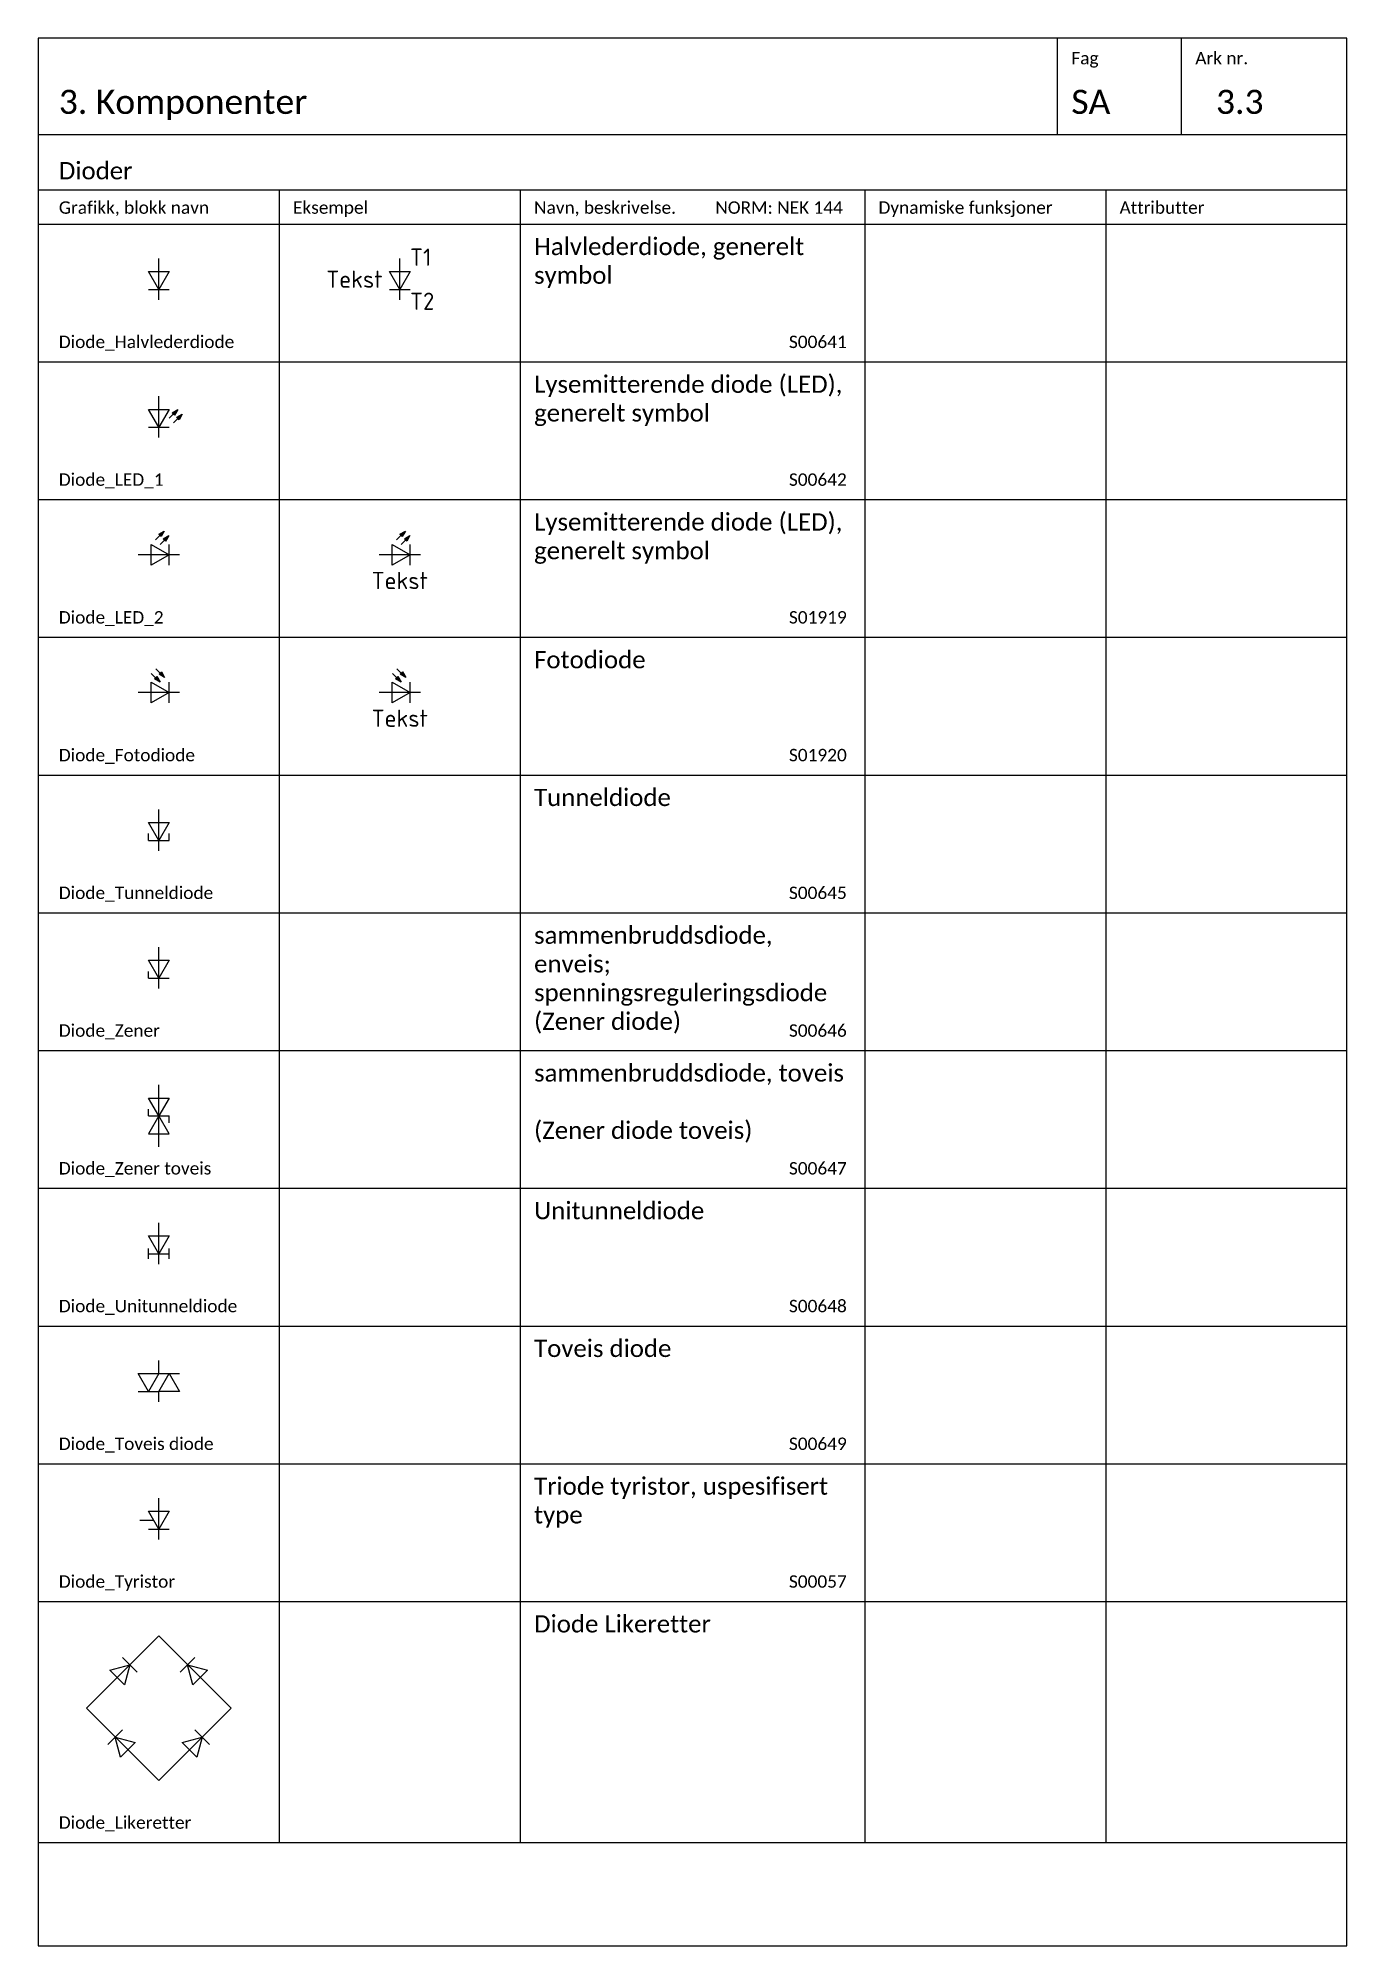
# Model space of a CAD drawing. Extents: x -220 to 1240, y -2179 to 277.
# Drawn here: x 420 to 610, y -614 to -337 of the extents above; entities that cross this region are included whole.
import ezdxf
from ezdxf.enums import TextEntityAlignment as Align

# ---------------------------------------------------------------- set-up
doc = ezdxf.new("R2010")
doc.units = 0
for name, color, linetype in [('KOMP-TEKST25', 2, 'Continuous'), ('RAMME', 5, 'Continuous'), ('RAMME SYMBOLER', 4, 'Continuous'), ('RAMME TEKST', 7, 'Continuous'), ('Sig-komponenter', 2, 'Continuous')]:
    doc.layers.add(name, color=color, linetype=linetype)
doc.styles.add('Calibri', font='calibri.ttf')
doc.styles.add('ISO25', font='iso3098.shx', dxfattribs={"height": 2.5})

msp = doc.modelspace()

# ---------------------------------------------------------------- texts
at = {"layer": 'RAMME TEKST', "linetype": 'ByBlock', "style": 'Calibri'}
for s, height, p in [('Fag', 1.8, (570, -340.8)), ('Ark nr.', 1.8, (588, -340.8)), ('3. Komponenter', 3.5, (423, -348)), ('SA', 3.5, (570, -348)), ('3.3', 3.5, (591, -348)), ('Dioder', 2.5, (423, -357.5)), ('Grafikk, blokk navn', 1.8, (423, -362.5)), ('Eksempel', 1.8, (457, -362.5)), ('Navn, beskrivelse.         NORM: NEK 144', 1.8, (492, -362.5)), ('Dynamiske funksjoner', 1.8, (542, -362.5)), ('Attributter', 1.8, (577, -362.5)), ('Diode_Halvlederdiode', 1.8, (423, -382)), ('S00641', 1.8, (529, -382)), ('Diode_LED_1', 1.8, (423, -402)), ('S00642', 1.8, (529, -402)), ('Diode_LED_2', 1.8, (423, -422)), ('S01919', 1.8, (529, -422)), ('Diode_Fotodiode ', 1.8, (423, -442)), ('S01920', 1.8, (529, -442)), ('Diode_Tunneldiode ', 1.8, (423, -462)), ('S00645', 1.8, (529, -462)), ('Diode_Zener', 1.8, (423, -482)), ('S00646', 1.8, (529, -482)), ('Diode_Zener toveis', 1.8, (423, -502)), ('S00647', 1.8, (529, -502)), ('Diode_Unitunneldiode ', 1.8, (423, -522)), ('S00648', 1.8, (529, -522)), ('Diode_Toveis diode ', 1.8, (423, -542)), ('S00649', 1.8, (529, -542)), ('Diode_Tyristor', 1.8, (423, -562)), ('S00057', 1.8, (529, -562)), ('Diode_Likeretter ', 1.8, (423, -597))]:
    msp.add_text(s, height=height, dxfattribs=at).set_placement(p)
at = {"layer": 'RAMME TEKST', "linetype": 'ByBlock', "char_height": 2.5, "width": 46, "attachment_point": 1, "style": 'Calibri'}
for s, insert in [('Halvlederdiode, generelt symbol', (492, -366)), ('Lysemitterende diode (LED), generelt symbol', (492, -386)), ('Lysemitterende diode (LED), generelt symbol', (492, -406)), ('Fotodiode', (492, -426)), ('Tunneldiode', (492, -446)), ('sammenbruddsdiode, enveis; spenningsreguleringsdiode\\P(Zener diode)', (492, -466)), ('sammenbruddsdiode, toveis\\P\\P(Zener diode toveis)', (492, -486)), ('Unitunneldiode', (492, -506)), ('Toveis diode', (492, -526)), ('Triode tyristor, uspesifisert type', (492, -546)), ('Diode Likeretter', (492, -566))]:
    msp.add_mtext(s, dxfattribs=dict(at, insert=insert))

# ---------------------------------------------------------------- blocks, each defined once
blk = doc.blocks.new('Diode_Halvlederdiode')
at = {"color": 0, "linetype": 'ByBlock', "lineweight": -2}
for p, q in [((0, -6), (0, 0)), ((-1.5, -1.9), (1.5, -1.9)), ((0, -4.5), (-1.5, -1.9)), ((1.5, -1.9), (0, -4.5)), ((-1.5, -4.5), (1.5, -4.5))]:
    blk.add_line(p, q, dxfattribs=at)
at = {"layer": 'KOMP-TEKST25', "style": 'ISO25'}
for tag, p in [('T1', (1.5, -1.05)), ('T2', (1.5, -7.45))]:
    blk.add_attdef(tag, p, '', height=2.5, dxfattribs=at)
blk.add_attdef('TEKST', text='', height=2.5, dxfattribs=at).set_placement((-2.5, -4.25), align=Align.RIGHT)
blk = doc.blocks.new('Diode_LED_1')
at = {"linetype": 'ByBlock', "lineweight": -2}
h = blk.add_hatch(color=0, dxfattribs=at)
h.dxf.hatch_style = 1
h.paths.add_polyline_path([(2.31, -2.74), (1.97, -2.39), (2.77, -1.93)])
h = blk.add_hatch(color=0, dxfattribs=at)
h.dxf.hatch_style = 1
h.paths.add_polyline_path([(2.97, -3.4), (2.63, -3.05), (3.43, -2.59)])
at = {"color": 0, "linetype": 'ByBlock', "lineweight": -2}
for p, q in [((0, -6), (0, 0)), ((-1.5, -1.9), (1.5, -1.9)), ((0, -4.5), (-1.5, -1.9)), ((1.5, -1.9), (0, -4.5)), ((2.77, -1.93), (1.5, -3.2)), ((3.43, -2.59), (2.16, -3.86)), ((-1.5, -4.5), (1.5, -4.5))]:
    blk.add_line(p, q, dxfattribs=at)
for points in [[(2.31, -2.74), (1.97, -2.39), (2.77, -1.93)], [(2.97, -3.4), (2.63, -3.05), (3.43, -2.59)]]:
    blk.add_lwpolyline(points, close=True, dxfattribs=at)
at = {"layer": 'KOMP-TEKST25', "style": 'ISO25'}
for tag, p in [('T1', (1.5, -1.05)), ('T2', (1.5, -7.45))]:
    blk.add_attdef(tag, p, '', height=2.5, dxfattribs=at)
blk.add_attdef('TEKST', text='', height=2.5, dxfattribs=at).set_placement((-2.5, -4.25), align=Align.RIGHT)
blk = doc.blocks.new('Diode_LED_2')
at = {"linetype": 'ByBlock', "lineweight": -2}
h = blk.add_hatch(color=0, dxfattribs=at)
h.dxf.hatch_style = 1
h.paths.add_polyline_path([(3.35, 2.63), (3.01, 2.97), (3.81, 3.43)])
h = blk.add_hatch(color=0, dxfattribs=at)
h.dxf.hatch_style = 1
h.paths.add_polyline_path([(4.01, 1.97), (3.67, 2.31), (4.47, 2.77)])
at = {"color": 0, "linetype": 'ByBlock', "lineweight": -2}
for p, q in [((3.81, 3.43), (2.54, 2.16)), ((4.47, 2.77), (3.2, 1.5)), ((6, 0), (0, 0)), ((1.9, -1.5), (1.9, 1.5)), ((1.9, 1.5), (4.5, 0)), ((4.5, 0), (1.9, -1.5)), ((4.5, -1.5), (4.5, 1.5))]:
    blk.add_line(p, q, dxfattribs=at)
for points in [[(3.35, 2.63), (3.01, 2.97), (3.81, 3.43)], [(4.01, 1.97), (3.67, 2.31), (4.47, 2.77)]]:
    blk.add_lwpolyline(points, close=True, dxfattribs=at)
at = {"layer": 'KOMP-TEKST25', "style": 'ISO25'}
blk.add_attdef('TEKST', text='', height=2.5, dxfattribs=at).set_placement((3, -5), align=Align.CENTER)
blk = doc.blocks.new('Diode_Fotodiode')
at = {"linetype": 'ByBlock', "lineweight": -2}
h = blk.add_hatch(color=0, dxfattribs=at)
h.dxf.hatch_style = 1
h.paths.add_polyline_path([(3.05, 2.63), (3.4, 2.97), (3.86, 2.16)])
h = blk.add_hatch(color=0, dxfattribs=at)
h.dxf.hatch_style = 1
h.paths.add_polyline_path([(2.39, 1.97), (2.74, 2.31), (3.2, 1.5)])
at = {"color": 0, "linetype": 'ByBlock', "lineweight": -2}
for p, q in [((3.2, 1.5), (1.93, 2.77)), ((3.86, 2.16), (2.59, 3.43)), ((6, 0), (0, 0)), ((1.9, -1.5), (1.9, 1.5)), ((1.9, 1.5), (4.5, 0)), ((4.5, 0), (1.9, -1.5)), ((4.5, -1.5), (4.5, 1.5))]:
    blk.add_line(p, q, dxfattribs=at)
for points in [[(3.05, 2.63), (3.4, 2.97), (3.86, 2.16)], [(2.39, 1.97), (2.74, 2.31), (3.2, 1.5)]]:
    blk.add_lwpolyline(points, close=True, dxfattribs=at)
at = {"layer": 'KOMP-TEKST25', "style": 'ISO25'}
blk.add_attdef('TEKST', text='', height=2.5, dxfattribs=at).set_placement((3, -5), align=Align.CENTER)
blk = doc.blocks.new('Diode_Tunneldiode')
at = {"color": 0, "linetype": 'ByBlock', "lineweight": -2}
for p, q in [((0, -6), (0, 0)), ((-1.5, -1.9), (1.5, -1.9)), ((0, -4.5), (-1.5, -1.9)), ((1.5, -1.9), (0, -4.5)), ((-1.5, -4.5), (-1.5, -3.5)), ((-1.5, -4.5), (1.5, -4.5)), ((1.5, -4.5), (1.5, -3.5))]:
    blk.add_line(p, q, dxfattribs=at)
at = {"layer": 'KOMP-TEKST25', "style": 'ISO25'}
for tag, p in [('T1', (1.5, -1.05)), ('T2', (1.5, -7.45))]:
    blk.add_attdef(tag, p, '', height=2.5, dxfattribs=at)
blk.add_attdef('TEKST', text='', height=2.5, dxfattribs=at).set_placement((-2.5, -4.25), align=Align.RIGHT)
blk = doc.blocks.new('Diode_Zener')
at = {"color": 0, "linetype": 'ByBlock', "lineweight": -2}
for p, q in [((0, -6), (0, 0)), ((-1.5, -1.9), (1.5, -1.9)), ((0, -4.5), (-1.5, -1.9)), ((1.5, -1.9), (0, -4.5)), ((-1.5, -4.5), (-1.5, -3.5)), ((-1.5, -4.5), (1.5, -4.5))]:
    blk.add_line(p, q, dxfattribs=at)
at = {"layer": 'KOMP-TEKST25', "style": 'ISO25'}
for tag, p in [('T1', (1.5, -1.05)), ('T2', (1.5, -7.45))]:
    blk.add_attdef(tag, p, '', height=2.5, dxfattribs=at)
blk.add_attdef('TEKST', text='', height=2.5, dxfattribs=at).set_placement((-2.5, -4.25), align=Align.RIGHT)
blk = doc.blocks.new('Diode_Zener toveis')
at = {"color": 0, "linetype": 'ByBlock', "lineweight": -2}
for p, q in [((0, -9), (0, 0)), ((-1.5, -1.9), (1.5, -1.9)), ((0, -4.5), (-1.5, -1.9)), ((1.5, -1.9), (0, -4.5)), ((-1.5, -4.5), (-1.5, -3.5)), ((-1.5, -4.5), (1.5, -4.5)), ((0, -4.5), (-1.5, -7.1)), ((1.5, -7.1), (0, -4.5)), ((1.5, -5.5), (1.5, -4.5)), ((-1.5, -7.1), (1.5, -7.1))]:
    blk.add_line(p, q, dxfattribs=at)
at = {"layer": 'KOMP-TEKST25', "style": 'ISO25'}
for tag, p in [('T1', (1.5, -1.05)), ('T2', (1.5, -10.45))]:
    blk.add_attdef(tag, p, '', height=2.5, dxfattribs=at)
blk.add_attdef('TEKST', text='', height=2.5, dxfattribs=at).set_placement((-2.5, -5.75), align=Align.RIGHT)
blk = doc.blocks.new('Diode_Unitunneldiode')
at = {"color": 0, "linetype": 'ByBlock', "lineweight": -2}
for p, q in [((0, -6), (0, 0)), ((-1.5, -1.9), (1.5, -1.9)), ((0, -4.5), (-1.5, -1.9)), ((1.5, -1.9), (0, -4.5)), ((-1.5, -5.25), (-1.5, -3.75)), ((-1.5, -4.5), (1.5, -4.5)), ((1.5, -5.25), (1.5, -3.75))]:
    blk.add_line(p, q, dxfattribs=at)
at = {"layer": 'KOMP-TEKST25', "style": 'ISO25'}
for tag, p in [('T1', (1.5, -1.05)), ('T2', (1.5, -7.45))]:
    blk.add_attdef(tag, p, '', height=2.5, dxfattribs=at)
blk.add_attdef('TEKST', text='', height=2.5, dxfattribs=at).set_placement((-2.5, -4.25), align=Align.RIGHT)
blk = doc.blocks.new('Diode_Toveis diode')
at = {"color": 0, "linetype": 'ByBlock', "lineweight": -2}
for p, q in [((0, -1.9), (0, 0)), ((-3, -1.9), (0, -1.9)), ((-1.5, -4.5), (-3, -1.9)), ((0, -1.9), (-1.5, -4.5)), ((0, -4.5), (1.5, -1.9)), ((0, -1.9), (3, -1.9)), ((1.5, -1.9), (3, -4.5)), ((-3, -4.5), (0, -4.5)), ((0, -6), (0, -4.5)), ((3, -4.5), (0, -4.5))]:
    blk.add_line(p, q, dxfattribs=at)
at = {"layer": 'KOMP-TEKST25', "style": 'ISO25'}
for tag, p in [('T1', (1.5, -1.05)), ('T2', (1.5, -7.45))]:
    blk.add_attdef(tag, p, '', height=2.5, dxfattribs=at)
blk.add_attdef('TEKST', text='', height=2.5, dxfattribs=at).set_placement((-4, -4.25), align=Align.RIGHT)
blk = doc.blocks.new('Diode_Tyristor')
at = {"color": 0, "linetype": 'ByBlock', "lineweight": -2}
for p, q in [((0, -6), (0, 0)), ((-1.5, -1.9), (1.5, -1.9)), ((0, -4.5), (-1.5, -1.9)), ((1.5, -1.9), (0, -4.5)), ((-2.75, -3.2), (-0.75, -3.2)), ((-1.5, -4.5), (1.5, -4.5))]:
    blk.add_line(p, q, dxfattribs=at)
at = {"layer": 'KOMP-TEKST25', "style": 'ISO25'}
for tag, p in [('T1', (1.5, -1.05)), ('T2', (1.5, -7.45))]:
    blk.add_attdef(tag, p, '', height=2.5, dxfattribs=at)
blk.add_attdef('TEKST', text='', height=2.5, dxfattribs=at).set_placement((-3.5, -4.25), align=Align.RIGHT)
blk = doc.blocks.new('Diode_Likeretter')
at = {"color": 0, "linetype": 'ByBlock', "lineweight": -2}
for p, q in [((0, 0), (-10.5, -10.5)), ((0, 0), (10.5, -10.5)), ((-7.09, -4.97), (-4.19, -4.19)), ((-4.97, -7.09), (-7.09, -4.97)), ((-3.13, -5.25), (-5.25, -3.13)), ((-4.19, -4.19), (-4.97, -7.09)), ((5.25, -3.13), (3.13, -5.25)), ((4.97, -7.09), (4.19, -4.19)), ((4.19, -4.19), (7.09, -4.97)), ((7.09, -4.97), (4.97, -7.09)), ((-10.5, -10.5), (0, -21)), ((10.5, -10.5), (0, -21)), ((-5.25, -13.63), (-7.37, -15.75)), ((7.37, -15.75), (5.25, -13.63)), ((-5.53, -17.59), (-6.31, -14.69)), ((-6.31, -14.69), (-3.41, -15.47)), ((-3.41, -15.47), (-5.53, -17.59)), ((3.41, -15.47), (6.31, -14.69)), ((5.53, -17.59), (3.41, -15.47)), ((6.31, -14.69), (5.53, -17.59))]:
    blk.add_line(p, q, dxfattribs=at)
at = {"layer": 'KOMP-TEKST25', "style": 'ISO25'}
blk.add_attdef('TEKST', text='', height=2.5, dxfattribs=at).set_placement((0, -26), align=Align.CENTER)

# ---------------------------------------------------------------- linework, layer by layer
at = {"layer": 'RAMME'}
msp.add_lwpolyline([(610, -337), (420, -337), (420, -614), (610, -614)], close=True, dxfattribs=at)
msp.add_lwpolyline([(420, -351), (610, -351)], dxfattribs=at)
at = {"layer": 'RAMME SYMBOLER'}
for p, q in [((568, -351), (568, -337)), ((586, -351), (586, -337)), ((420, -359), (610, -359)), ((455, -359), (455, -599)), ((490, -359), (490, -599)), ((540, -359), (540, -599)), ((575, -359), (575, -599)), ((420, -364), (610, -364)), ((420, -384), (610, -384)), ((420, -404), (610, -404)), ((420, -424), (610, -424)), ((420, -444), (610, -444)), ((420, -464), (610, -464)), ((420, -484), (610, -484)), ((420, -504), (610, -504)), ((420, -524), (610, -524)), ((420, -544), (610, -544)), ((420, -564), (610, -564)), ((420, -599), (610, -599))]:
    msp.add_line(p, q, dxfattribs=at)

# ---------------------------------------------------------------- block references
at = {"layer": 'Sig-komponenter'}
for name, p, values in [('Diode_Halvlederdiode', (472.5, -369), {'TEKST': 'Tekst', 'T1': 'T1', 'T2': 'T2'}), ('Diode_LED_2', (469.5, -412), {'TEKST': 'Tekst'}), ('Diode_Fotodiode', (469.5, -432), {'TEKST': 'Tekst'})]:
    msp.add_blockref(name, p, dxfattribs=at).add_auto_attribs(values)
for name, p in [('Diode_Halvlederdiode', (437.5, -369)), ('Diode_LED_1', (437.5, -389)), ('Diode_LED_2', (434.5, -412)), ('Diode_Fotodiode', (434.5, -432)), ('Diode_Tunneldiode', (437.5, -449)), ('Diode_Zener', (437.5, -469)), ('Diode_Zener toveis', (437.5, -489)), ('Diode_Unitunneldiode', (437.5, -509)), ('Diode_Toveis diode', (437.5, -529)), ('Diode_Tyristor', (437.5, -549)), ('Diode_Likeretter', (437.5, -569))]:
    msp.add_blockref(name, p, dxfattribs=at)

msp.set_redraw_order([(e.dxf.handle, doc.entitydb.next_handle()) for e in msp.query("TEXT MTEXT ATTDEF DIMENSION ARC_DIMENSION")])  # texts and dimensions are drawn at this point

doc.saveas('drawing.dxf')
